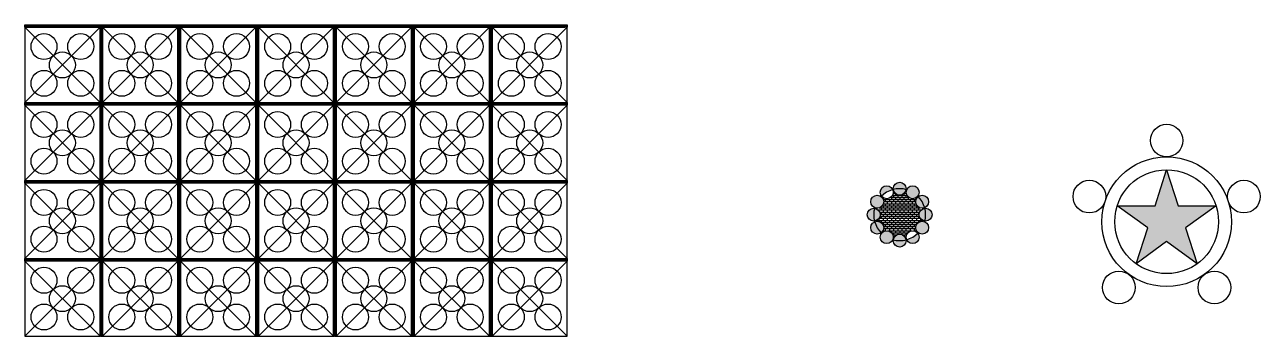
# Model space of a CAD drawing. Header units: inches. Extents: x 90 to 18020, y 90 to 97676.
# Drawn here: x 6029 to 10788, y 91387 to 92587 of the extents above; entities that cross this region are included whole.
import ezdxf

# ---------------------------------------------------------------- set-up
doc = ezdxf.new("R2010")
doc.units = ezdxf.units.IN
doc.header["$MEASUREMENT"] = 0

# ---------------------------------------------------------------- blocks, each defined once
blk = doc.blocks.new('*U263')
at = {"linetype": 'Continuous'}
h = blk.add_hatch(dxfattribs=at)
h.set_pattern_fill('ANSI31', color=256)
h.set_pattern_definition([(45, (1437.29185, 2360.53891), (-0.0883883476, 0.0883883476), [])])
h.paths.add_polyline_path([(150, 150), (140, 150), (-150, 150), (-150, 140), (140, 140), (140, -150), (150, -150)])
for p, q in [((-150, 140), (-150, 150)), ((-150, 150), (140, 150)), ((140, 150), (150, 150)), ((150, 150), (150, -150)), ((-150, 140), (140, -150)), ((140, 140), (-150, -150)), ((150, -150), (140, -150))]:
    blk.add_line(p, q, dxfattribs=at)
blk.add_lwpolyline([(-150, -150), (140, -150), (140, 140), (-150, 140)], close=True, dxfattribs=at)
for centre in [(-75.7, 65.7), (65.7, 65.7), (-5, -5), (-75.7, -75.7), (65.7, -75.7)]:
    blk.add_circle(centre, 50, dxfattribs=at)
blk = doc.blocks.new('*U264')
at = {"color": 0, "linetype": 'ByBlock', "lineweight": -2, "transparency": 16777216}
for p in [(0, 900), (300, 900), (600, 900), (900, 900), (1200, 900), (1500, 900), (0, 600), (300, 600), (600, 600), (900, 600), (1200, 600), (1500, 600), (0, 300), (300, 300), (600, 300), (900, 300), (1200, 300), (1500, 300), (0, 0), (300, 0), (600, 0), (900, 0), (1200, 0), (1500, 0)]:
    blk.add_blockref('*U263', p, dxfattribs=at)
blk = doc.blocks.new('*U265')
at = {"linetype": 'Continuous'}
h = blk.add_hatch(dxfattribs=at)
h.set_pattern_fill('ANSI31', color=256)
h.set_pattern_definition([(45, (1996.17118, 2572.4235), (-0.0883883476, 0.0883883476), [])])
h.paths.add_polyline_path([(145, 140), (145, 150), (-145, 150), (-145, 140)])
for p, q in [((-145, 150), (145, 150)), ((145, 150), (145, 140)), ((-145, 140), (145, -150)), ((145, 140), (-145, -150))]:
    blk.add_line(p, q, dxfattribs=at)
blk.add_lwpolyline([(-145, -150), (145, -150), (145, 140), (-145, 140)], close=True, dxfattribs=at)
for centre in [(-70.7, 65.7), (70.7, 65.7), (0, -5), (-70.7, -75.7), (70.7, -75.7)]:
    blk.add_circle(centre, 50, dxfattribs=at)
blk = doc.blocks.new('*U266')
at = {"color": 0, "linetype": 'ByBlock', "lineweight": -2, "transparency": 16777216}
for p in [(0, 900), (0, 600), (0, 300), (0, 0)]:
    blk.add_blockref('*U265', p, dxfattribs=at)

msp = doc.modelspace()

# ---------------------------------------------------------------- hatches: boundary and pattern name
at = {"linetype": 'Continuous', "true_color": 0x000000}
h = msp.add_hatch(dxfattribs=at)
h.set_pattern_fill('AR-CONC', color=18)
h.set_pattern_definition([(50, (7616.502, 93897.9854), (7.172602, -0.627521), [0.75, -8.25]), (355, (7616.502, 93897.9854), (-1.387513, 7.521921), [0.6, -6.6]), (100.45144, (7617.1, 93897.933), (5.785088, 6.8944), [0.637402, -7.011421]), (46.1842, (7616.502, 93899.985), (10.672413, -1.655193), [1.125, -12.375]), (96.63564, (7617.391, 93899.847), (9.34662, 9.741186), [0.956103, -10.517138]), (351.18416, (7616.502, 93899.985), (9.34662, 9.741186), [0.9, -9.9]), (21, (7617.502, 93899.4854), (5.9690705, -4.026189), [0.75, -8.25]), (326, (7617.502, 93899.4854), (2.433153, 7.2515), [0.6, -6.6]), (71.45144, (7617.9995, 93899.15), (8.402224, 3.225312), [0.637402, -7.011421]), (37.5, (7616.502, 93897.9854), (0.1215986, 3.3289385), [0, -6.52, 0, -6.7, 0, -6.625]), (7.5, (7616.502, 93897.9854), (2.6306954, 3.944117), [0, -3.82, 0, -6.37, 0, -2.525]), (327.5, (7614.272, 93897.9854), (5.3382244, -0.2255487), [0, -2.5, 0, -7.8, 0, -10.35]), (317.5, (7613.272, 93897.9854), (5.8318617, 1.00105), [0, -3.25, 0, -5.18, 0, -7.35])])
h.paths.add_polyline_path([(10617.8, 91890.5), (10472.5, 91890.5), (10427.6, 92028.7), (10382.7, 91890.5), (10237.3, 91890.5), (10354.9, 91805.1), (10310, 91666.9), (10427.6, 91752.3), (10545.1, 91666.9), (10500.2, 91805.1)])
h = msp.add_hatch(color=18, dxfattribs=at)
h.dxf.hatch_style = 1
h.paths.add_polyline_path([(9302.5, 91880.6, 0.451416), (9274.3, 91855.8, 0.451416), (9302.5, 91831, -0.125988)])
h.paths.add_polyline_path([(9372.4, 91952.1, 0.81835), (9324.3, 91942.4, 0.16367), (9329.4, 91927.3, -0.125988)])
h.paths.add_polyline_path([(9374.3, 91955.8, 0.031342), (9374.5, 91952.6, -0.125988), (9424.1, 91952.6, 0.031342), (9424.3, 91955.8, 1)])
h.paths.add_polyline_path([(9470.8, 91925.7, -0.125988), (9495.6, 91882.7, 0.301826), (9510.9, 91905.8, 0.61991)])
h.paths.add_polyline_path([(9524.3, 91855.8, 0.451416), (9496.2, 91880.6, -0.125988), (9496.2, 91831, 0.451416)])
h.paths.add_polyline_path([(9474.3, 91769.2, 0.16367), (9469.2, 91784.3, -0.125988), (9426.3, 91759.5, 0.81835)])
h.paths.add_polyline_path([(9424.3, 91755.8, 0.031342), (9424.1, 91758.9, -0.125988), (9374.5, 91758.9, 0.031342), (9374.3, 91755.8, 1)])
h.paths.add_polyline_path([(9303, 91828.8, 0.301826), (9287.7, 91805.8, 0.61991), (9327.8, 91785.9, -0.125988)])
h = msp.add_hatch(color=18, dxfattribs=at)
h.dxf.hatch_style = 1
h.paths.add_polyline_path([(9287.7, 91905.8, 1), (9337.7, 91905.8, 1)])
h.paths.add_polyline_path([(9474.3, 91942.4, 1), (9424.3, 91942.4, 1)])
h.paths.add_polyline_path([(9510.9, 91805.8, 1), (9460.9, 91805.8, 1)])
h.paths.add_polyline_path([(9374.3, 91769.2, 1), (9324.3, 91769.2, 1)])
at = {"linetype": 'Continuous', "true_color": 0xffffff}
h = msp.add_hatch(color=7, dxfattribs=at)
h.dxf.hatch_style = 1
h.paths.add_polyline_path([(9324.3, 91942.4, 0.16367), (9329.4, 91927.3, -0.125988), (9372.4, 91952.1, 0.81835)])
h.paths.add_polyline_path([(9424.1, 91952.6, 0.125988), (9374.5, 91952.6, 0.881917)])
h.paths.add_polyline_path([(9495.6, 91882.7, 0.125988), (9470.8, 91925.7, 0.234636), (9460.9, 91905.8, 0.536303)])
h.paths.add_polyline_path([(9496.2, 91831, 0.125988), (9496.2, 91880.6, 0.377964), (9474.3, 91855.8, 0.377964)])
h.paths.add_polyline_path([(9474.3, 91769.2, 0.16367), (9469.2, 91784.3, -0.125988), (9426.3, 91759.5, 0.81835)])
h.paths.add_polyline_path([(9424.1, 91758.9, 0.881917), (9374.5, 91758.9, 0.125988)])
h.paths.add_polyline_path([(9303, 91828.8, 0.125988), (9327.8, 91785.9, 0.234636), (9337.7, 91805.8, 0.536303)])
h.paths.add_polyline_path([(9324.3, 91855.8, 0.377964), (9302.5, 91880.6, 0.125988), (9302.5, 91831, 0.377964)])
at = {"linetype": 'Continuous', "true_color": 0x000000}
h = msp.add_hatch(dxfattribs=at)
h.set_pattern_fill('AR-B816', color=18)
h.set_pattern_definition([(0, (-2423.176, 93897.985), (0, 8), []), (90, (-2423.176, 93897.985), (-8, 8), [8, -8])])
h.paths.add_polyline_path([(9474.3, 91855.8, -0.377964), (9496.2, 91880.6, 0.005572), (9495.6, 91882.7, -0.536303), (9460.9, 91905.8, -0.234636), (9470.8, 91925.7, 0.005572), (9469.2, 91927.3, -0.7187), (9424.3, 91942.4, -0.099898), (9426.3, 91952.1, 0.005572), (9424.1, 91952.6, -0.881917), (9374.5, 91952.6, 0.005572), (9372.4, 91952.1, -0.099898), (9374.3, 91942.4, -0.7187), (9329.4, 91927.3, 0.005572), (9327.8, 91925.7, -0.234636), (9337.7, 91905.8, -0.536303), (9303, 91882.7, 0.005572), (9302.5, 91880.6, -0.377964), (9324.3, 91855.8, -0.377964), (9302.5, 91831, 0.005572), (9303, 91828.8, -0.536303), (9337.7, 91805.8, -0.234636), (9327.8, 91785.9, 0.005572), (9329.4, 91784.3, -0.7187), (9374.3, 91769.2, -0.099898), (9372.4, 91759.5, 0.005572), (9374.5, 91758.9, -0.881917), (9424.1, 91758.9, 0.005572), (9426.3, 91759.5, -0.099898), (9424.3, 91769.2, -0.7187), (9469.2, 91784.3, 0.005572), (9470.8, 91785.9, -0.234636), (9460.9, 91805.8, -0.536303), (9495.6, 91828.8, 0.005572), (9496.2, 91831, -0.377964)])

# ---------------------------------------------------------------- linework, layer by layer
at = {"linetype": 'Continuous'}
for p, q in [((10382.7, 91890.5), (10427.6, 92028.7)), ((10427.6, 92028.7), (10472.5, 91890.5)), ((10237.3, 91890.5), (10382.7, 91890.5)), ((10354.9, 91805.1), (10237.3, 91890.5)), ((10472.5, 91890.5), (10617.8, 91890.5)), ((10617.8, 91890.5), (10500.2, 91805.1)), ((10310, 91666.9), (10354.9, 91805.1)), ((10500.2, 91805.1), (10545.1, 91666.9)), ((10427.6, 91752.3), (10310, 91666.9)), ((10545.1, 91666.9), (10427.6, 91752.3)), ((7861.7, 91677.4), (7861.7, 91687.4))]:
    msp.add_line(p, q, dxfattribs=at)
for centre, radius in [((10427.6, 92141.3), 62.6), ((10427.6, 91828.7), 250), ((10427.6, 91828.7), 200), ((9349.3, 91942.4), 25), ((9399.3, 91955.8), 25), ((9449.3, 91942.4), 25), ((10129.9, 91925.4), 63), ((10725.2, 91925.4), 63), ((9312.7, 91905.8), 25), ((9485.9, 91905.8), 25), ((9299.3, 91855.8), 25), ((9499.3, 91855.8), 25), ((9312.7, 91805.8), 25), ((9485.9, 91805.8), 25), ((9349.3, 91769.2), 25), ((9399.3, 91755.8), 25), ((9449.3, 91769.2), 25), ((10243.6, 91575.5), 63), ((10611.5, 91575.5), 63)]:
    msp.add_circle(centre, radius, dxfattribs=at)
for start, end in [(74.3615, 135.6385), (344.3615, 45.6385), (164.3615, 225.6385), (254.3615, 315.6385)]:
    msp.add_arc((9399.3, 91855.8), 100, start, end, dxfattribs=at)

# ---------------------------------------------------------------- block references
for name, p in [('*U264', (6179.2, 91537.4)), ('*U266', (7974.2, 91537.4))]:
    msp.add_blockref(name, p, dxfattribs=at)

doc.saveas('drawing.dxf')
